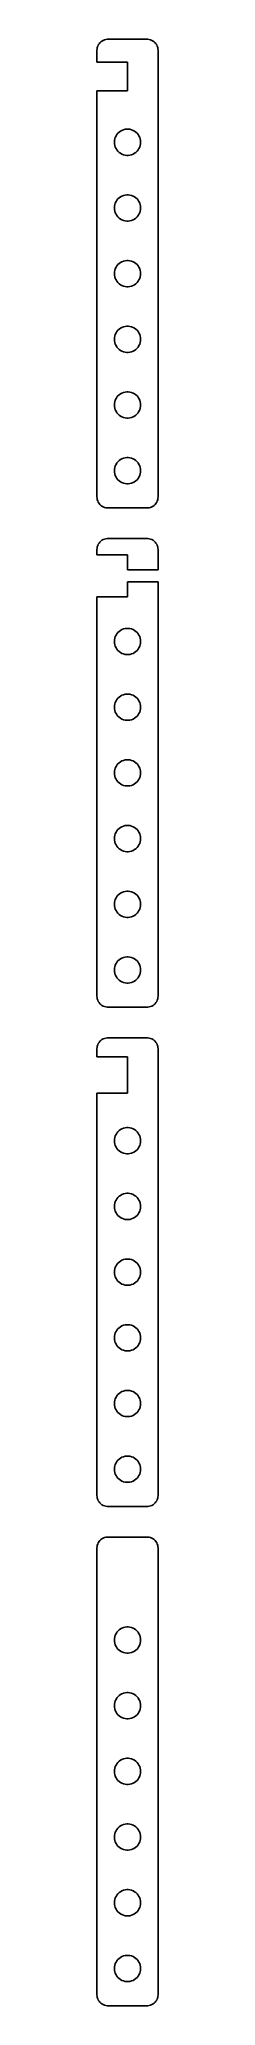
# Model space of a CAD drawing. Header units: metres. Extents: x -7 to 7, y -53 to 395.
import ezdxf

# ---------------------------------------------------------------- set-up
doc = ezdxf.new("R2010")
doc.units = ezdxf.units.M

msp = doc.modelspace()

# ---------------------------------------------------------------- linework, layer by layer
for p, q in [((-5.56444, 395.262), (-5.83955, 395.111)), ((-5.27254, 395.378), (-5.56444, 395.262)), ((-4.96844, 395.456), (-5.27254, 395.378)), ((-4.65697, 395.495), (-4.96844, 395.456)), ((4.65697, 395.495), (-4.65697, 395.495)), ((4.96844, 395.456), (4.65697, 395.495)), ((5.27254, 395.378), (4.96844, 395.456)), ((5.56444, 395.262), (5.27254, 395.378)), ((5.83955, 395.111), (5.56444, 395.262)), ((-6.98029, 393.313), (-7, 393)), ((-7, 393), (-7, 390.242)), ((-6.92145, 393.622), (-6.98029, 393.313)), ((-6.82443, 393.92), (-6.92145, 393.622)), ((-6.69077, 394.204), (-6.82443, 393.92)), ((-6.52254, 394.469), (-6.69077, 394.204)), ((-6.32242, 394.711), (-6.52254, 394.469)), ((-6.09355, 394.926), (-6.32242, 394.711)), ((-5.83955, 395.111), (-6.09355, 394.926)), ((6.09355, 394.926), (5.83955, 395.111)), ((6.32242, 394.711), (6.09355, 394.926)), ((6.52254, 394.469), (6.32242, 394.711)), ((6.69077, 394.204), (6.52254, 394.469)), ((6.82443, 393.92), (6.69077, 394.204)), ((6.92145, 393.622), (6.82443, 393.92)), ((6.98029, 393.313), (6.92145, 393.622)), ((7, 393), (6.98029, 393.313)), ((7, 291), (7, 393)), ((-7, 390.242), (0, 390.242)), ((0, 390.242), (0, 383.758)), ((0, 383.758), (-7, 383.758)), ((-7, 383.758), (-7, 291)), ((-2.97633, 372.376), (-2.90575, 372.746)), ((-2.90575, 372.746), (-2.78932, 373.104)), ((-2.78932, 373.104), (-2.62891, 373.445)), ((-2.62891, 373.445), (-2.42705, 373.763)), ((-2.42705, 373.763), (-2.1869, 374.054)), ((-2.1869, 374.054), (-1.91226, 374.312)), ((-1.91226, 374.312), (-1.60747, 374.533)), ((-1.60747, 374.533), (-1.27733, 374.714)), ((-1.27733, 374.714), (-0.927048, 374.853)), ((-0.927048, 374.853), (-0.562134, 374.947)), ((-0.562134, 374.947), (-0.18837, 374.994)), ((-0.18837, 374.994), (0.18837, 374.994)), ((0.18837, 374.994), (0.562134, 374.947)), ((0.562134, 374.947), (0.927048, 374.853)), ((0.927048, 374.853), (1.27733, 374.714)), ((1.27733, 374.714), (1.60747, 374.533)), ((1.60747, 374.533), (1.91226, 374.312)), ((1.91226, 374.312), (2.1869, 374.054)), ((2.1869, 374.054), (2.42705, 373.763)), ((2.42705, 373.763), (2.62891, 373.445)), ((2.62891, 373.445), (2.78932, 373.104)), ((2.78932, 373.104), (2.90575, 372.746)), ((2.90575, 372.746), (2.97633, 372.376)), ((-3, 372), (-2.97633, 372.376)), ((-2.97633, 371.624), (-3, 372)), ((-2.90575, 371.254), (-2.97633, 371.624)), ((-2.78932, 370.896), (-2.90575, 371.254)), ((-2.62891, 370.555), (-2.78932, 370.896)), ((-2.42705, 370.237), (-2.62891, 370.555)), ((-2.1869, 369.946), (-2.42705, 370.237)), ((-1.91226, 369.688), (-2.1869, 369.946)), ((-1.60747, 369.467), (-1.91226, 369.688)), ((-1.27733, 369.286), (-1.60747, 369.467)), ((-0.927048, 369.147), (-1.27733, 369.286)), ((-0.562134, 369.053), (-0.927048, 369.147)), ((-0.18837, 369.006), (-0.562134, 369.053)), ((0.18837, 369.006), (-0.18837, 369.006)), ((0.562134, 369.053), (0.18837, 369.006)), ((0.927048, 369.147), (0.562134, 369.053)), ((1.27733, 369.286), (0.927048, 369.147)), ((1.60747, 369.467), (1.27733, 369.286)), ((1.91226, 369.688), (1.60747, 369.467)), ((2.1869, 369.946), (1.91226, 369.688)), ((2.42705, 370.237), (2.1869, 369.946)), ((2.62891, 370.555), (2.42705, 370.237)), ((2.78932, 370.896), (2.62891, 370.555)), ((2.90575, 371.254), (2.78932, 370.896)), ((2.97633, 371.624), (2.90575, 371.254)), ((2.97633, 372.376), (3, 372)), ((3, 372), (2.97633, 371.624)), ((-2.1869, 359.054), (-1.91226, 359.312)), ((-1.91226, 359.312), (-1.60747, 359.533)), ((-1.60747, 359.533), (-1.27733, 359.714)), ((-1.27733, 359.714), (-0.927048, 359.853)), ((-0.927048, 359.853), (-0.562134, 359.947)), ((-0.562134, 359.947), (-0.18837, 359.994)), ((-0.18837, 359.994), (0.18837, 359.994)), ((0.18837, 359.994), (0.562134, 359.947)), ((0.562134, 359.947), (0.927048, 359.853)), ((0.927048, 359.853), (1.27733, 359.714)), ((1.27733, 359.714), (1.60747, 359.533)), ((1.60747, 359.533), (1.91226, 359.312)), ((1.91226, 359.312), (2.1869, 359.054)), ((-3, 357), (-2.97633, 357.376)), ((-2.97633, 356.624), (-3, 357)), ((-2.97633, 357.376), (-2.90575, 357.746)), ((-2.90575, 356.254), (-2.97633, 356.624)), ((-2.90575, 357.746), (-2.78932, 358.104)), ((-2.78932, 355.896), (-2.90575, 356.254)), ((-2.78932, 358.104), (-2.62891, 358.445)), ((-2.62891, 355.555), (-2.78932, 355.896)), ((-2.62891, 358.445), (-2.42705, 358.763)), ((-2.42705, 355.237), (-2.62891, 355.555)), ((-2.42705, 358.763), (-2.1869, 359.054)), ((-2.1869, 354.946), (-2.42705, 355.237)), ((-1.91226, 354.688), (-2.1869, 354.946)), ((2.1869, 354.946), (1.91226, 354.688)), ((2.1869, 359.054), (2.42705, 358.763)), ((2.42705, 355.237), (2.1869, 354.946)), ((2.42705, 358.763), (2.62891, 358.445)), ((2.62891, 355.555), (2.42705, 355.237)), ((2.62891, 358.445), (2.78932, 358.104)), ((2.78932, 355.896), (2.62891, 355.555)), ((2.78932, 358.104), (2.90575, 357.746)), ((2.90575, 356.254), (2.78932, 355.896)), ((2.90575, 357.746), (2.97633, 357.376)), ((2.97633, 356.624), (2.90575, 356.254)), ((2.97633, 357.376), (3, 357)), ((3, 357), (2.97633, 356.624)), ((-1.60747, 354.467), (-1.91226, 354.688)), ((-1.27733, 354.286), (-1.60747, 354.467)), ((-0.927048, 354.147), (-1.27733, 354.286)), ((-0.562134, 354.053), (-0.927048, 354.147)), ((-0.18837, 354.006), (-0.562134, 354.053)), ((0.18837, 354.006), (-0.18837, 354.006)), ((0.562134, 354.053), (0.18837, 354.006)), ((0.927048, 354.147), (0.562134, 354.053)), ((1.27733, 354.286), (0.927048, 354.147)), ((1.60747, 354.467), (1.27733, 354.286)), ((1.91226, 354.688), (1.60747, 354.467)), ((-3, 342), (-2.97633, 342.376)), ((-2.97633, 341.624), (-3, 342)), ((-2.97633, 342.376), (-2.90575, 342.746)), ((-2.90575, 341.254), (-2.97633, 341.624)), ((-2.90575, 342.746), (-2.78932, 343.104)), ((-2.78932, 340.896), (-2.90575, 341.254)), ((-2.78932, 343.104), (-2.62891, 343.445)), ((-2.62891, 343.445), (-2.42705, 343.763)), ((-2.42705, 343.763), (-2.1869, 344.054)), ((-2.1869, 344.054), (-1.91226, 344.312)), ((-1.91226, 344.312), (-1.60747, 344.533)), ((-1.60747, 344.533), (-1.27733, 344.714)), ((-1.27733, 344.714), (-0.927048, 344.853)), ((-0.927048, 344.853), (-0.562134, 344.947)), ((-0.562134, 344.947), (-0.18837, 344.994)), ((-0.18837, 344.994), (0.18837, 344.994)), ((0.18837, 344.994), (0.562134, 344.947)), ((0.562134, 344.947), (0.927048, 344.853)), ((0.927048, 344.853), (1.27733, 344.714)), ((1.27733, 344.714), (1.60747, 344.533)), ((1.60747, 344.533), (1.91226, 344.312)), ((1.91226, 344.312), (2.1869, 344.054)), ((2.1869, 344.054), (2.42705, 343.763)), ((2.42705, 343.763), (2.62891, 343.445)), ((2.62891, 343.445), (2.78932, 343.104)), ((2.78932, 343.104), (2.90575, 342.746)), ((2.90575, 341.254), (2.78932, 340.896)), ((2.90575, 342.746), (2.97633, 342.376)), ((2.97633, 341.624), (2.90575, 341.254)), ((2.97633, 342.376), (3, 342)), ((3, 342), (2.97633, 341.624)), ((-2.62891, 340.555), (-2.78932, 340.896)), ((-2.42705, 340.237), (-2.62891, 340.555)), ((-2.1869, 339.946), (-2.42705, 340.237)), ((-1.91226, 339.688), (-2.1869, 339.946)), ((-1.60747, 339.467), (-1.91226, 339.688)), ((-1.27733, 339.286), (-1.60747, 339.467)), ((-0.927048, 339.147), (-1.27733, 339.286)), ((-0.562134, 339.053), (-0.927048, 339.147)), ((-0.18837, 339.006), (-0.562134, 339.053)), ((0.18837, 339.006), (-0.18837, 339.006)), ((0.562134, 339.053), (0.18837, 339.006)), ((0.927048, 339.147), (0.562134, 339.053)), ((1.27733, 339.286), (0.927048, 339.147)), ((1.60747, 339.467), (1.27733, 339.286)), ((1.91226, 339.688), (1.60747, 339.467)), ((2.1869, 339.946), (1.91226, 339.688)), ((2.42705, 340.237), (2.1869, 339.946)), ((2.62891, 340.555), (2.42705, 340.237)), ((2.78932, 340.896), (2.62891, 340.555)), ((-2.90575, 327.746), (-2.78932, 328.104)), ((-2.78932, 328.104), (-2.62891, 328.445)), ((-2.62891, 328.445), (-2.42705, 328.763)), ((-2.42705, 328.763), (-2.1869, 329.054)), ((-2.1869, 329.054), (-1.91226, 329.312)), ((-1.91226, 329.312), (-1.60747, 329.533)), ((-1.60747, 329.533), (-1.27733, 329.714)), ((-1.27733, 329.714), (-0.927048, 329.853)), ((-0.927048, 329.853), (-0.562134, 329.947)), ((-0.562134, 329.947), (-0.18837, 329.994)), ((-0.18837, 329.994), (0.18837, 329.994)), ((0.18837, 329.994), (0.562134, 329.947)), ((0.562134, 329.947), (0.927048, 329.853)), ((0.927048, 329.853), (1.27733, 329.714)), ((1.27733, 329.714), (1.60747, 329.533)), ((1.60747, 329.533), (1.91226, 329.312)), ((1.91226, 329.312), (2.1869, 329.054)), ((2.1869, 329.054), (2.42705, 328.763)), ((2.42705, 328.763), (2.62891, 328.445)), ((2.62891, 328.445), (2.78932, 328.104)), ((2.78932, 328.104), (2.90575, 327.746)), ((-3, 327), (-2.97633, 327.376)), ((-2.97633, 326.624), (-3, 327)), ((-2.97633, 327.376), (-2.90575, 327.746)), ((-2.90575, 326.254), (-2.97633, 326.624)), ((-2.78932, 325.896), (-2.90575, 326.254)), ((-2.62891, 325.555), (-2.78932, 325.896)), ((-2.42705, 325.237), (-2.62891, 325.555)), ((-2.1869, 324.946), (-2.42705, 325.237)), ((-1.91226, 324.688), (-2.1869, 324.946)), ((-1.60747, 324.467), (-1.91226, 324.688)), ((-1.27733, 324.286), (-1.60747, 324.467)), ((-0.927048, 324.147), (-1.27733, 324.286)), ((-0.562134, 324.053), (-0.927048, 324.147)), ((-0.18837, 324.006), (-0.562134, 324.053)), ((0.18837, 324.006), (-0.18837, 324.006)), ((0.562134, 324.053), (0.18837, 324.006)), ((0.927048, 324.147), (0.562134, 324.053)), ((1.27733, 324.286), (0.927048, 324.147)), ((1.60747, 324.467), (1.27733, 324.286)), ((1.91226, 324.688), (1.60747, 324.467)), ((2.1869, 324.946), (1.91226, 324.688)), ((2.42705, 325.237), (2.1869, 324.946)), ((2.62891, 325.555), (2.42705, 325.237)), ((2.78932, 325.896), (2.62891, 325.555)), ((2.90575, 326.254), (2.78932, 325.896)), ((2.90575, 327.746), (2.97633, 327.376)), ((2.97633, 326.624), (2.90575, 326.254)), ((2.97633, 327.376), (3, 327)), ((3, 327), (2.97633, 326.624)), ((-2.1869, 314.054), (-1.91226, 314.312)), ((-1.91226, 314.312), (-1.60747, 314.533)), ((-1.60747, 314.533), (-1.27733, 314.714)), ((-1.27733, 314.714), (-0.927048, 314.853)), ((-0.927048, 314.853), (-0.562134, 314.947)), ((-0.562134, 314.947), (-0.18837, 314.994)), ((-0.18837, 314.994), (0.18837, 314.994)), ((0.18837, 314.994), (0.562134, 314.947)), ((0.562134, 314.947), (0.927048, 314.853)), ((0.927048, 314.853), (1.27733, 314.714)), ((1.27733, 314.714), (1.60747, 314.533)), ((1.60747, 314.533), (1.91226, 314.312)), ((1.91226, 314.312), (2.1869, 314.054)), ((-3, 312), (-2.97633, 312.376)), ((-2.97633, 311.624), (-3, 312)), ((-2.97633, 312.376), (-2.90575, 312.746)), ((-2.90575, 311.254), (-2.97633, 311.624)), ((-2.90575, 312.746), (-2.78932, 313.104)), ((-2.78932, 310.896), (-2.90575, 311.254)), ((-2.78932, 313.104), (-2.62891, 313.445)), ((-2.62891, 310.555), (-2.78932, 310.896)), ((-2.62891, 313.445), (-2.42705, 313.763)), ((-2.42705, 310.237), (-2.62891, 310.555)), ((-2.42705, 313.763), (-2.1869, 314.054)), ((-2.1869, 309.946), (-2.42705, 310.237)), ((-1.91226, 309.688), (-2.1869, 309.946)), ((2.1869, 309.946), (1.91226, 309.688)), ((2.1869, 314.054), (2.42705, 313.763)), ((2.42705, 310.237), (2.1869, 309.946)), ((2.42705, 313.763), (2.62891, 313.445)), ((2.62891, 310.555), (2.42705, 310.237)), ((2.62891, 313.445), (2.78932, 313.104)), ((2.78932, 310.896), (2.62891, 310.555)), ((2.78932, 313.104), (2.90575, 312.746)), ((2.90575, 311.254), (2.78932, 310.896)), ((2.90575, 312.746), (2.97633, 312.376)), ((2.97633, 311.624), (2.90575, 311.254)), ((2.97633, 312.376), (3, 312)), ((3, 312), (2.97633, 311.624)), ((-1.60747, 309.467), (-1.91226, 309.688)), ((-1.27733, 309.286), (-1.60747, 309.467)), ((-0.927048, 309.147), (-1.27733, 309.286)), ((-0.562134, 309.053), (-0.927048, 309.147)), ((-0.18837, 309.006), (-0.562134, 309.053)), ((0.18837, 309.006), (-0.18837, 309.006)), ((0.562134, 309.053), (0.18837, 309.006)), ((0.927048, 309.147), (0.562134, 309.053)), ((1.27733, 309.286), (0.927048, 309.147)), ((1.60747, 309.467), (1.27733, 309.286)), ((1.91226, 309.688), (1.60747, 309.467)), ((-3, 297), (-2.97633, 297.376)), ((-2.97633, 296.624), (-3, 297)), ((-2.97633, 297.376), (-2.90575, 297.746)), ((-2.90575, 296.254), (-2.97633, 296.624)), ((-2.90575, 297.746), (-2.78932, 298.104)), ((-2.78932, 298.104), (-2.62891, 298.445)), ((-2.62891, 298.445), (-2.42705, 298.763)), ((-2.42705, 298.763), (-2.1869, 299.054)), ((-2.1869, 299.054), (-1.91226, 299.312)), ((-1.91226, 299.312), (-1.60747, 299.533)), ((-1.60747, 299.533), (-1.27733, 299.714)), ((-1.27733, 299.714), (-0.927048, 299.853)), ((-0.927048, 299.853), (-0.562134, 299.947)), ((-0.562134, 299.947), (-0.18837, 299.994)), ((-0.18837, 299.994), (0.18837, 299.994)), ((0.18837, 299.994), (0.562134, 299.947)), ((0.562134, 299.947), (0.927048, 299.853)), ((0.927048, 299.853), (1.27733, 299.714)), ((1.27733, 299.714), (1.60747, 299.533)), ((1.60747, 299.533), (1.91226, 299.312)), ((1.91226, 299.312), (2.1869, 299.054)), ((2.1869, 299.054), (2.42705, 298.763)), ((2.42705, 298.763), (2.62891, 298.445)), ((2.62891, 298.445), (2.78932, 298.104)), ((2.78932, 298.104), (2.90575, 297.746)), ((2.90575, 297.746), (2.97633, 297.376)), ((2.97633, 296.624), (2.90575, 296.254)), ((2.97633, 297.376), (3, 297)), ((3, 297), (2.97633, 296.624)), ((-2.78932, 295.896), (-2.90575, 296.254)), ((-2.62891, 295.555), (-2.78932, 295.896)), ((-2.42705, 295.237), (-2.62891, 295.555)), ((-2.1869, 294.946), (-2.42705, 295.237)), ((-1.91226, 294.688), (-2.1869, 294.946)), ((-1.60747, 294.467), (-1.91226, 294.688)), ((-1.27733, 294.286), (-1.60747, 294.467)), ((-0.927048, 294.147), (-1.27733, 294.286)), ((-0.562134, 294.053), (-0.927048, 294.147)), ((-0.18837, 294.006), (-0.562134, 294.053)), ((0.18837, 294.006), (-0.18837, 294.006)), ((0.562134, 294.053), (0.18837, 294.006)), ((0.927048, 294.147), (0.562134, 294.053)), ((1.27733, 294.286), (0.927048, 294.147)), ((1.60747, 294.467), (1.27733, 294.286)), ((1.91226, 294.688), (1.60747, 294.467)), ((2.1869, 294.946), (1.91226, 294.688)), ((2.42705, 295.237), (2.1869, 294.946)), ((2.62891, 295.555), (2.42705, 295.237)), ((2.78932, 295.896), (2.62891, 295.555)), ((2.90575, 296.254), (2.78932, 295.896)), ((-7, 291), (-6.98029, 290.687)), ((-6.98029, 290.687), (-6.92145, 290.378)), ((-6.92145, 290.378), (-6.82443, 290.08)), ((-6.82443, 290.08), (-6.69077, 289.796)), ((-6.69077, 289.796), (-6.52254, 289.531)), ((-6.52254, 289.531), (-6.32242, 289.289)), ((-6.32242, 289.289), (-6.09355, 289.074)), ((-6.09355, 289.074), (-5.83955, 288.889)), ((-5.83955, 288.889), (-5.56444, 288.738)), ((-5.56444, 288.738), (-5.27254, 288.622)), ((-5.27254, 288.622), (-4.96844, 288.544)), ((-4.96844, 288.544), (-4.65697, 288.505)), ((-4.65697, 288.505), (4.65697, 288.505)), ((4.65697, 288.505), (4.96844, 288.544)), ((4.96844, 288.544), (5.27254, 288.622)), ((5.27254, 288.622), (5.56444, 288.738)), ((5.56444, 288.738), (5.83955, 288.889)), ((5.83955, 288.889), (6.09355, 289.074)), ((6.09355, 289.074), (6.32242, 289.289)), ((6.32242, 289.289), (6.52254, 289.531)), ((6.52254, 289.531), (6.69077, 289.796)), ((6.69077, 289.796), (6.82443, 290.08)), ((6.82443, 290.08), (6.92145, 290.378)), ((6.92145, 290.378), (6.98029, 290.687)), ((6.98029, 290.687), (7, 291)), ((-6.98029, 279.313), (-7, 279)), ((-7, 279), (-7, 277.803)), ((-6.92145, 279.622), (-6.98029, 279.313)), ((-6.82443, 279.92), (-6.92145, 279.622)), ((-6.69077, 280.204), (-6.82443, 279.92)), ((-6.52254, 280.469), (-6.69077, 280.204)), ((-6.32242, 280.711), (-6.52254, 280.469)), ((-6.09355, 280.926), (-6.32242, 280.711)), ((-5.83955, 281.111), (-6.09355, 280.926)), ((-5.56444, 281.262), (-5.83955, 281.111)), ((-5.27254, 281.378), (-5.56444, 281.262)), ((-4.96844, 281.456), (-5.27254, 281.378)), ((-4.65697, 281.495), (-4.96844, 281.456)), ((4.65697, 281.495), (-4.65697, 281.495)), ((4.96844, 281.456), (4.65697, 281.495)), ((5.27254, 281.378), (4.96844, 281.456)), ((5.56444, 281.262), (5.27254, 281.378)), ((5.83955, 281.111), (5.56444, 281.262)), ((6.09355, 280.926), (5.83955, 281.111)), ((6.32242, 280.711), (6.09355, 280.926)), ((6.52254, 280.469), (6.32242, 280.711)), ((6.69077, 280.204), (6.52254, 280.469)), ((6.82443, 279.92), (6.69077, 280.204)), ((6.92145, 279.622), (6.82443, 279.92)), ((6.98029, 279.313), (6.92145, 279.622)), ((7, 279), (6.98029, 279.313)), ((7, 274.373), (7, 279)), ((-7, 277.803), (0, 277.803)), ((0, 277.803), (0, 274.373)), ((0, 274.373), (7, 274.373)), ((7, 271.627), (0, 271.627)), ((0, 271.627), (0, 268.197)), ((7, 177), (7, 271.627)), ((0, 268.197), (-7, 268.197)), ((-7, 268.197), (-7, 177)), ((-1.91226, 260.312), (-1.60747, 260.533)), ((-1.60747, 260.533), (-1.27733, 260.714)), ((-1.27733, 260.714), (-0.927048, 260.853)), ((-0.927048, 260.853), (-0.562134, 260.947)), ((-0.562134, 260.947), (-0.18837, 260.994)), ((-0.18837, 260.994), (0.18837, 260.994)), ((0.18837, 260.994), (0.562134, 260.947)), ((0.562134, 260.947), (0.927048, 260.853)), ((0.927048, 260.853), (1.27733, 260.714)), ((1.27733, 260.714), (1.60747, 260.533)), ((1.60747, 260.533), (1.91226, 260.312)), ((-3, 258), (-2.97633, 258.376)), ((-2.97633, 257.624), (-3, 258)), ((-2.97633, 258.376), (-2.90575, 258.746)), ((-2.90575, 257.254), (-2.97633, 257.624)), ((-2.90575, 258.746), (-2.78932, 259.104)), ((-2.78932, 256.896), (-2.90575, 257.254)), ((-2.78932, 259.104), (-2.62891, 259.445)), ((-2.62891, 256.555), (-2.78932, 256.896)), ((-2.62891, 259.445), (-2.42705, 259.763)), ((-2.42705, 256.237), (-2.62891, 256.555)), ((-2.42705, 259.763), (-2.1869, 260.054)), ((-2.1869, 255.946), (-2.42705, 256.237)), ((-2.1869, 260.054), (-1.91226, 260.312)), ((-1.91226, 255.688), (-2.1869, 255.946)), ((1.91226, 260.312), (2.1869, 260.054)), ((2.1869, 255.946), (1.91226, 255.688)), ((2.1869, 260.054), (2.42705, 259.763)), ((2.42705, 256.237), (2.1869, 255.946)), ((2.42705, 259.763), (2.62891, 259.445)), ((2.62891, 256.555), (2.42705, 256.237)), ((2.62891, 259.445), (2.78932, 259.104)), ((2.78932, 256.896), (2.62891, 256.555)), ((2.78932, 259.104), (2.90575, 258.746)), ((2.90575, 257.254), (2.78932, 256.896)), ((2.90575, 258.746), (2.97633, 258.376)), ((2.97633, 257.624), (2.90575, 257.254)), ((2.97633, 258.376), (3, 258)), ((3, 258), (2.97633, 257.624)), ((-1.60747, 255.467), (-1.91226, 255.688)), ((-1.27733, 255.286), (-1.60747, 255.467)), ((-0.927048, 255.147), (-1.27733, 255.286)), ((-0.562134, 255.053), (-0.927048, 255.147)), ((-0.18837, 255.006), (-0.562134, 255.053)), ((0.18837, 255.006), (-0.18837, 255.006)), ((0.562134, 255.053), (0.18837, 255.006)), ((0.927048, 255.147), (0.562134, 255.053)), ((1.27733, 255.286), (0.927048, 255.147)), ((1.60747, 255.467), (1.27733, 255.286)), ((1.91226, 255.688), (1.60747, 255.467)), ((-3, 243), (-2.97633, 243.376)), ((-2.97633, 242.624), (-3, 243)), ((-2.97633, 243.376), (-2.90575, 243.746)), ((-2.90575, 242.254), (-2.97633, 242.624)), ((-2.90575, 243.746), (-2.78932, 244.104)), ((-2.78932, 244.104), (-2.62891, 244.445)), ((-2.62891, 244.445), (-2.42705, 244.763)), ((-2.42705, 244.763), (-2.1869, 245.054)), ((-2.1869, 245.054), (-1.91226, 245.312)), ((-1.91226, 245.312), (-1.60747, 245.533)), ((-1.60747, 245.533), (-1.27733, 245.714)), ((-1.27733, 245.714), (-0.927048, 245.853)), ((-0.927048, 245.853), (-0.562134, 245.947)), ((-0.562134, 245.947), (-0.18837, 245.994)), ((-0.18837, 245.994), (0.18837, 245.994)), ((0.18837, 245.994), (0.562134, 245.947)), ((0.562134, 245.947), (0.927048, 245.853)), ((0.927048, 245.853), (1.27733, 245.714)), ((1.27733, 245.714), (1.60747, 245.533)), ((1.60747, 245.533), (1.91226, 245.312)), ((1.91226, 245.312), (2.1869, 245.054)), ((2.1869, 245.054), (2.42705, 244.763)), ((2.42705, 244.763), (2.62891, 244.445)), ((2.62891, 244.445), (2.78932, 244.104)), ((2.78932, 244.104), (2.90575, 243.746)), ((2.90575, 243.746), (2.97633, 243.376)), ((2.97633, 242.624), (2.90575, 242.254)), ((2.97633, 243.376), (3, 243)), ((3, 243), (2.97633, 242.624)), ((-2.78932, 241.896), (-2.90575, 242.254)), ((-2.62891, 241.555), (-2.78932, 241.896)), ((-2.42705, 241.237), (-2.62891, 241.555)), ((-2.1869, 240.946), (-2.42705, 241.237)), ((-1.91226, 240.688), (-2.1869, 240.946)), ((-1.60747, 240.467), (-1.91226, 240.688)), ((-1.27733, 240.286), (-1.60747, 240.467)), ((-0.927048, 240.147), (-1.27733, 240.286)), ((-0.562134, 240.053), (-0.927048, 240.147)), ((-0.18837, 240.006), (-0.562134, 240.053)), ((0.18837, 240.006), (-0.18837, 240.006)), ((0.562134, 240.053), (0.18837, 240.006)), ((0.927048, 240.147), (0.562134, 240.053)), ((1.27733, 240.286), (0.927048, 240.147)), ((1.60747, 240.467), (1.27733, 240.286)), ((1.91226, 240.688), (1.60747, 240.467)), ((2.1869, 240.946), (1.91226, 240.688)), ((2.42705, 241.237), (2.1869, 240.946)), ((2.62891, 241.555), (2.42705, 241.237)), ((2.78932, 241.896), (2.62891, 241.555)), ((2.90575, 242.254), (2.78932, 241.896)), ((-2.90575, 228.746), (-2.78932, 229.104)), ((-2.78932, 229.104), (-2.62891, 229.445)), ((-2.62891, 229.445), (-2.42705, 229.763)), ((-2.42705, 229.763), (-2.1869, 230.054)), ((-2.1869, 230.054), (-1.91226, 230.312)), ((-1.91226, 230.312), (-1.60747, 230.533)), ((-1.60747, 230.533), (-1.27733, 230.714)), ((-1.27733, 230.714), (-0.927048, 230.853)), ((-0.927048, 230.853), (-0.562134, 230.947)), ((-0.562134, 230.947), (-0.18837, 230.994)), ((-0.18837, 230.994), (0.18837, 230.994)), ((0.18837, 230.994), (0.562134, 230.947)), ((0.562134, 230.947), (0.927048, 230.853)), ((0.927048, 230.853), (1.27733, 230.714)), ((1.27733, 230.714), (1.60747, 230.533)), ((1.60747, 230.533), (1.91226, 230.312)), ((1.91226, 230.312), (2.1869, 230.054)), ((2.1869, 230.054), (2.42705, 229.763)), ((2.42705, 229.763), (2.62891, 229.445)), ((2.62891, 229.445), (2.78932, 229.104)), ((2.78932, 229.104), (2.90575, 228.746)), ((-3, 228), (-2.97633, 228.376)), ((-2.97633, 227.624), (-3, 228)), ((-2.97633, 228.376), (-2.90575, 228.746)), ((-2.90575, 227.254), (-2.97633, 227.624)), ((-2.78932, 226.896), (-2.90575, 227.254)), ((-2.62891, 226.555), (-2.78932, 226.896)), ((-2.42705, 226.237), (-2.62891, 226.555)), ((-2.1869, 225.946), (-2.42705, 226.237)), ((-1.91226, 225.688), (-2.1869, 225.946)), ((-1.60747, 225.467), (-1.91226, 225.688)), ((-1.27733, 225.286), (-1.60747, 225.467)), ((-0.927048, 225.147), (-1.27733, 225.286)), ((-0.562134, 225.053), (-0.927048, 225.147)), ((-0.18837, 225.006), (-0.562134, 225.053)), ((0.18837, 225.006), (-0.18837, 225.006)), ((0.562134, 225.053), (0.18837, 225.006)), ((0.927048, 225.147), (0.562134, 225.053)), ((1.27733, 225.286), (0.927048, 225.147)), ((1.60747, 225.467), (1.27733, 225.286)), ((1.91226, 225.688), (1.60747, 225.467)), ((2.1869, 225.946), (1.91226, 225.688)), ((2.42705, 226.237), (2.1869, 225.946)), ((2.62891, 226.555), (2.42705, 226.237)), ((2.78932, 226.896), (2.62891, 226.555)), ((2.90575, 227.254), (2.78932, 226.896)), ((2.90575, 228.746), (2.97633, 228.376)), ((2.97633, 227.624), (2.90575, 227.254)), ((2.97633, 228.376), (3, 228)), ((3, 228), (2.97633, 227.624)), ((-1.91226, 215.312), (-1.60747, 215.533)), ((-1.60747, 215.533), (-1.27733, 215.714)), ((-1.27733, 215.714), (-0.927048, 215.853)), ((-0.927048, 215.853), (-0.562134, 215.947)), ((-0.562134, 215.947), (-0.18837, 215.994)), ((-0.18837, 215.994), (0.18837, 215.994)), ((0.18837, 215.994), (0.562134, 215.947)), ((0.562134, 215.947), (0.927048, 215.853)), ((0.927048, 215.853), (1.27733, 215.714)), ((1.27733, 215.714), (1.60747, 215.533)), ((1.60747, 215.533), (1.91226, 215.312)), ((-3, 213), (-2.97633, 213.376)), ((-2.97633, 212.624), (-3, 213)), ((-2.97633, 213.376), (-2.90575, 213.746)), ((-2.90575, 212.254), (-2.97633, 212.624)), ((-2.90575, 213.746), (-2.78932, 214.104)), ((-2.78932, 211.896), (-2.90575, 212.254)), ((-2.78932, 214.104), (-2.62891, 214.445)), ((-2.62891, 211.555), (-2.78932, 211.896)), ((-2.62891, 214.445), (-2.42705, 214.763)), ((-2.42705, 211.237), (-2.62891, 211.555)), ((-2.42705, 214.763), (-2.1869, 215.054)), ((-2.1869, 210.946), (-2.42705, 211.237)), ((-2.1869, 215.054), (-1.91226, 215.312)), ((1.91226, 215.312), (2.1869, 215.054)), ((2.1869, 215.054), (2.42705, 214.763)), ((2.42705, 211.237), (2.1869, 210.946)), ((2.42705, 214.763), (2.62891, 214.445)), ((2.62891, 211.555), (2.42705, 211.237)), ((2.62891, 214.445), (2.78932, 214.104)), ((2.78932, 211.896), (2.62891, 211.555)), ((2.78932, 214.104), (2.90575, 213.746)), ((2.90575, 212.254), (2.78932, 211.896)), ((2.90575, 213.746), (2.97633, 213.376)), ((2.97633, 212.624), (2.90575, 212.254)), ((2.97633, 213.376), (3, 213)), ((3, 213), (2.97633, 212.624)), ((-1.91226, 210.688), (-2.1869, 210.946)), ((-1.60747, 210.467), (-1.91226, 210.688)), ((-1.27733, 210.286), (-1.60747, 210.467)), ((-0.927048, 210.147), (-1.27733, 210.286)), ((-0.562134, 210.053), (-0.927048, 210.147)), ((-0.18837, 210.006), (-0.562134, 210.053)), ((0.18837, 210.006), (-0.18837, 210.006)), ((0.562134, 210.053), (0.18837, 210.006)), ((0.927048, 210.147), (0.562134, 210.053)), ((1.27733, 210.286), (0.927048, 210.147)), ((1.60747, 210.467), (1.27733, 210.286)), ((1.91226, 210.688), (1.60747, 210.467)), ((2.1869, 210.946), (1.91226, 210.688)), ((-3, 198), (-2.97633, 198.376)), ((-2.97633, 197.624), (-3, 198)), ((-2.97633, 198.376), (-2.90575, 198.746)), ((-2.90575, 197.254), (-2.97633, 197.624)), ((-2.90575, 198.746), (-2.78932, 199.104)), ((-2.78932, 199.104), (-2.62891, 199.445)), ((-2.62891, 199.445), (-2.42705, 199.763)), ((-2.42705, 199.763), (-2.1869, 200.054)), ((-2.1869, 200.054), (-1.91226, 200.312)), ((-1.91226, 200.312), (-1.60747, 200.533)), ((-1.60747, 200.533), (-1.27733, 200.714)), ((-1.27733, 200.714), (-0.927048, 200.853)), ((-0.927048, 200.853), (-0.562134, 200.947)), ((-0.562134, 200.947), (-0.18837, 200.994)), ((-0.18837, 200.994), (0.18837, 200.994)), ((0.18837, 200.994), (0.562134, 200.947)), ((0.562134, 200.947), (0.927048, 200.853)), ((0.927048, 200.853), (1.27733, 200.714)), ((1.27733, 200.714), (1.60747, 200.533)), ((1.60747, 200.533), (1.91226, 200.312)), ((1.91226, 200.312), (2.1869, 200.054)), ((2.1869, 200.054), (2.42705, 199.763)), ((2.42705, 199.763), (2.62891, 199.445)), ((2.62891, 199.445), (2.78932, 199.104)), ((2.78932, 199.104), (2.90575, 198.746)), ((2.90575, 198.746), (2.97633, 198.376)), ((2.97633, 197.624), (2.90575, 197.254)), ((2.97633, 198.376), (3, 198)), ((3, 198), (2.97633, 197.624)), ((-2.78932, 196.896), (-2.90575, 197.254)), ((-2.62891, 196.555), (-2.78932, 196.896)), ((-2.42705, 196.237), (-2.62891, 196.555)), ((-2.1869, 195.946), (-2.42705, 196.237)), ((-1.91226, 195.688), (-2.1869, 195.946)), ((-1.60747, 195.467), (-1.91226, 195.688)), ((-1.27733, 195.286), (-1.60747, 195.467)), ((-0.927048, 195.147), (-1.27733, 195.286)), ((-0.562134, 195.053), (-0.927048, 195.147)), ((-0.18837, 195.006), (-0.562134, 195.053)), ((0.18837, 195.006), (-0.18837, 195.006)), ((0.562134, 195.053), (0.18837, 195.006)), ((0.927048, 195.147), (0.562134, 195.053)), ((1.27733, 195.286), (0.927048, 195.147)), ((1.60747, 195.467), (1.27733, 195.286)), ((1.91226, 195.688), (1.60747, 195.467)), ((2.1869, 195.946), (1.91226, 195.688)), ((2.42705, 196.237), (2.1869, 195.946)), ((2.62891, 196.555), (2.42705, 196.237)), ((2.78932, 196.896), (2.62891, 196.555)), ((2.90575, 197.254), (2.78932, 196.896)), ((-2.90575, 183.746), (-2.78932, 184.104)), ((-2.78932, 184.104), (-2.62891, 184.445)), ((-2.62891, 184.445), (-2.42705, 184.763)), ((-2.42705, 184.763), (-2.1869, 185.054)), ((-2.1869, 185.054), (-1.91226, 185.312)), ((-1.91226, 185.312), (-1.60747, 185.533)), ((-1.60747, 185.533), (-1.27733, 185.714)), ((-1.27733, 185.714), (-0.927048, 185.853)), ((-0.927048, 185.853), (-0.562134, 185.947)), ((-0.562134, 185.947), (-0.18837, 185.994)), ((-0.18837, 185.994), (0.18837, 185.994)), ((0.18837, 185.994), (0.562134, 185.947)), ((0.562134, 185.947), (0.927048, 185.853)), ((0.927048, 185.853), (1.27733, 185.714)), ((1.27733, 185.714), (1.60747, 185.533)), ((1.60747, 185.533), (1.91226, 185.312)), ((1.91226, 185.312), (2.1869, 185.054)), ((2.1869, 185.054), (2.42705, 184.763)), ((2.42705, 184.763), (2.62891, 184.445)), ((2.62891, 184.445), (2.78932, 184.104)), ((2.78932, 184.104), (2.90575, 183.746)), ((-3, 183), (-2.97633, 183.376)), ((-2.97633, 182.624), (-3, 183)), ((-2.97633, 183.376), (-2.90575, 183.746)), ((-2.90575, 182.254), (-2.97633, 182.624)), ((-2.78932, 181.896), (-2.90575, 182.254)), ((-2.62891, 181.555), (-2.78932, 181.896)), ((-2.42705, 181.237), (-2.62891, 181.555)), ((-2.1869, 180.946), (-2.42705, 181.237)), ((-1.91226, 180.688), (-2.1869, 180.946)), ((-1.60747, 180.467), (-1.91226, 180.688)), ((-1.27733, 180.286), (-1.60747, 180.467)), ((-0.927048, 180.147), (-1.27733, 180.286)), ((-0.562134, 180.053), (-0.927048, 180.147)), ((-0.18837, 180.006), (-0.562134, 180.053)), ((0.18837, 180.006), (-0.18837, 180.006)), ((0.562134, 180.053), (0.18837, 180.006)), ((0.927048, 180.147), (0.562134, 180.053)), ((1.27733, 180.286), (0.927048, 180.147)), ((1.60747, 180.467), (1.27733, 180.286)), ((1.91226, 180.688), (1.60747, 180.467)), ((2.1869, 180.946), (1.91226, 180.688)), ((2.42705, 181.237), (2.1869, 180.946)), ((2.62891, 181.555), (2.42705, 181.237)), ((2.78932, 181.896), (2.62891, 181.555)), ((2.90575, 182.254), (2.78932, 181.896)), ((2.90575, 183.746), (2.97633, 183.376)), ((2.97633, 182.624), (2.90575, 182.254)), ((2.97633, 183.376), (3, 183)), ((3, 183), (2.97633, 182.624)), ((-7, 177), (-6.98029, 176.687)), ((-6.98029, 176.687), (-6.92145, 176.378)), ((-6.92145, 176.378), (-6.82443, 176.08)), ((-6.82443, 176.08), (-6.69077, 175.796)), ((-6.69077, 175.796), (-6.52254, 175.531)), ((-6.52254, 175.531), (-6.32242, 175.289)), ((-6.32242, 175.289), (-6.09355, 175.074)), ((6.09355, 175.074), (6.32242, 175.289)), ((6.32242, 175.289), (6.52254, 175.531)), ((6.52254, 175.531), (6.69077, 175.796)), ((6.69077, 175.796), (6.82443, 176.08)), ((6.82443, 176.08), (6.92145, 176.378)), ((6.92145, 176.378), (6.98029, 176.687)), ((6.98029, 176.687), (7, 177)), ((-6.09355, 175.074), (-5.83955, 174.889)), ((-5.83955, 174.889), (-5.56444, 174.738)), ((-5.56444, 174.738), (-5.27254, 174.622)), ((-5.27254, 174.622), (-4.96844, 174.544)), ((-4.96844, 174.544), (-4.65697, 174.505)), ((-4.65697, 174.505), (4.65697, 174.505)), ((4.65697, 174.505), (4.96844, 174.544)), ((4.96844, 174.544), (5.27254, 174.622)), ((5.27254, 174.622), (5.56444, 174.738)), ((5.56444, 174.738), (5.83955, 174.889)), ((5.83955, 174.889), (6.09355, 175.074)), ((-6.69077, 166.204), (-6.82443, 165.92)), ((-6.52254, 166.469), (-6.69077, 166.204)), ((-6.32242, 166.711), (-6.52254, 166.469)), ((-6.09355, 166.926), (-6.32242, 166.711)), ((-5.83955, 167.111), (-6.09355, 166.926)), ((-5.56444, 167.262), (-5.83955, 167.111)), ((-5.27254, 167.378), (-5.56444, 167.262)), ((-4.96844, 167.456), (-5.27254, 167.378)), ((-4.65697, 167.495), (-4.96844, 167.456)), ((4.65697, 167.495), (-4.65697, 167.495)), ((4.96844, 167.456), (4.65697, 167.495)), ((5.27254, 167.378), (4.96844, 167.456)), ((5.56444, 167.262), (5.27254, 167.378)), ((5.83955, 167.111), (5.56444, 167.262)), ((6.09355, 166.926), (5.83955, 167.111)), ((6.32242, 166.711), (6.09355, 166.926)), ((6.52254, 166.469), (6.32242, 166.711)), ((6.69077, 166.204), (6.52254, 166.469)), ((6.82443, 165.92), (6.69077, 166.204)), ((-6.98029, 165.313), (-7, 165)), ((-7, 165), (-7, 163.149)), ((-7, 163.149), (0, 163.149)), ((-6.92145, 165.622), (-6.98029, 165.313)), ((-6.82443, 165.92), (-6.92145, 165.622)), ((0, 163.149), (0, 154.851)), ((6.92145, 165.622), (6.82443, 165.92)), ((6.98029, 165.313), (6.92145, 165.622)), ((7, 165), (6.98029, 165.313)), ((7, 63), (7, 165)), ((0, 154.851), (-7, 154.851)), ((-7, 154.851), (-7, 63)), ((-3, 144), (-2.97633, 144.376)), ((-2.97633, 143.624), (-3, 144)), ((-2.97633, 144.376), (-2.90575, 144.746)), ((-2.90575, 144.746), (-2.78932, 145.104)), ((-2.78932, 145.104), (-2.62891, 145.445)), ((-2.62891, 145.445), (-2.42705, 145.763)), ((-2.42705, 145.763), (-2.1869, 146.054)), ((-2.1869, 146.054), (-1.91226, 146.312)), ((-1.91226, 146.312), (-1.60747, 146.533)), ((-1.60747, 146.533), (-1.27733, 146.714)), ((-1.27733, 146.714), (-0.927048, 146.853)), ((-0.927048, 146.853), (-0.562134, 146.947)), ((-0.562134, 146.947), (-0.18837, 146.994)), ((-0.18837, 146.994), (0.18837, 146.994)), ((0.18837, 146.994), (0.562134, 146.947)), ((0.562134, 146.947), (0.927048, 146.853)), ((0.927048, 146.853), (1.27733, 146.714)), ((1.27733, 146.714), (1.60747, 146.533)), ((1.60747, 146.533), (1.91226, 146.312)), ((1.91226, 146.312), (2.1869, 146.054)), ((2.1869, 146.054), (2.42705, 145.763)), ((2.42705, 145.763), (2.62891, 145.445)), ((2.62891, 145.445), (2.78932, 145.104)), ((2.78932, 145.104), (2.90575, 144.746)), ((2.90575, 144.746), (2.97633, 144.376)), ((2.97633, 144.376), (3, 144)), ((3, 144), (2.97633, 143.624)), ((-2.90575, 143.254), (-2.97633, 143.624)), ((-2.78932, 142.896), (-2.90575, 143.254)), ((-2.62891, 142.555), (-2.78932, 142.896)), ((-2.42705, 142.237), (-2.62891, 142.555)), ((-2.1869, 141.946), (-2.42705, 142.237)), ((-1.91226, 141.688), (-2.1869, 141.946)), ((-1.60747, 141.467), (-1.91226, 141.688)), ((-1.27733, 141.286), (-1.60747, 141.467)), ((-0.927048, 141.147), (-1.27733, 141.286)), ((-0.562134, 141.053), (-0.927048, 141.147)), ((-0.18837, 141.006), (-0.562134, 141.053)), ((0.18837, 141.006), (-0.18837, 141.006)), ((0.562134, 141.053), (0.18837, 141.006)), ((0.927048, 141.147), (0.562134, 141.053)), ((1.27733, 141.286), (0.927048, 141.147)), ((1.60747, 141.467), (1.27733, 141.286)), ((1.91226, 141.688), (1.60747, 141.467)), ((2.1869, 141.946), (1.91226, 141.688)), ((2.42705, 142.237), (2.1869, 141.946)), ((2.62891, 142.555), (2.42705, 142.237)), ((2.78932, 142.896), (2.62891, 142.555)), ((2.90575, 143.254), (2.78932, 142.896)), ((2.97633, 143.624), (2.90575, 143.254)), ((-2.78932, 130.104), (-2.62891, 130.445)), ((-2.62891, 130.445), (-2.42705, 130.763)), ((-2.42705, 130.763), (-2.1869, 131.054)), ((-2.1869, 131.054), (-1.91226, 131.312)), ((-1.91226, 131.312), (-1.60747, 131.533)), ((-1.60747, 131.533), (-1.27733, 131.714)), ((-1.27733, 131.714), (-0.927048, 131.853)), ((-0.927048, 131.853), (-0.562134, 131.947)), ((-0.562134, 131.947), (-0.18837, 131.994)), ((-0.18837, 131.994), (0.18837, 131.994)), ((0.18837, 131.994), (0.562134, 131.947)), ((0.562134, 131.947), (0.927048, 131.853)), ((0.927048, 131.853), (1.27733, 131.714)), ((1.27733, 131.714), (1.60747, 131.533)), ((1.60747, 131.533), (1.91226, 131.312)), ((1.91226, 131.312), (2.1869, 131.054)), ((2.1869, 131.054), (2.42705, 130.763)), ((2.42705, 130.763), (2.62891, 130.445)), ((2.62891, 130.445), (2.78932, 130.104)), ((-3, 129), (-2.97633, 129.376)), ((-2.97633, 128.624), (-3, 129)), ((-2.97633, 129.376), (-2.90575, 129.746)), ((-2.90575, 128.254), (-2.97633, 128.624)), ((-2.90575, 129.746), (-2.78932, 130.104)), ((-2.78932, 127.896), (-2.90575, 128.254)), ((-2.62891, 127.555), (-2.78932, 127.896)), ((-2.42705, 127.237), (-2.62891, 127.555)), ((-2.1869, 126.946), (-2.42705, 127.237)), ((-1.91226, 126.688), (-2.1869, 126.946)), ((-1.60747, 126.467), (-1.91226, 126.688)), ((-1.27733, 126.286), (-1.60747, 126.467)), ((-0.927048, 126.147), (-1.27733, 126.286)), ((-0.562134, 126.053), (-0.927048, 126.147)), ((-0.18837, 126.006), (-0.562134, 126.053)), ((0.18837, 126.006), (-0.18837, 126.006)), ((0.562134, 126.053), (0.18837, 126.006)), ((0.927048, 126.147), (0.562134, 126.053)), ((1.27733, 126.286), (0.927048, 126.147)), ((1.60747, 126.467), (1.27733, 126.286)), ((1.91226, 126.688), (1.60747, 126.467)), ((2.1869, 126.946), (1.91226, 126.688)), ((2.42705, 127.237), (2.1869, 126.946)), ((2.62891, 127.555), (2.42705, 127.237)), ((2.78932, 127.896), (2.62891, 127.555)), ((2.78932, 130.104), (2.90575, 129.746)), ((2.90575, 128.254), (2.78932, 127.896)), ((2.90575, 129.746), (2.97633, 129.376)), ((2.97633, 128.624), (2.90575, 128.254)), ((2.97633, 129.376), (3, 129)), ((3, 129), (2.97633, 128.624)), ((-1.27733, 116.714), (-0.927048, 116.853)), ((-0.927048, 116.853), (-0.562134, 116.947)), ((-0.562134, 116.947), (-0.18837, 116.994)), ((-0.18837, 116.994), (0.18837, 116.994)), ((0.18837, 116.994), (0.562134, 116.947)), ((0.562134, 116.947), (0.927048, 116.853)), ((0.927048, 116.853), (1.27733, 116.714)), ((-3, 114), (-2.97633, 114.376)), ((-2.97633, 113.624), (-3, 114)), ((-2.97633, 114.376), (-2.90575, 114.746)), ((-2.90575, 113.254), (-2.97633, 113.624)), ((-2.90575, 114.746), (-2.78932, 115.104)), ((-2.78932, 112.896), (-2.90575, 113.254)), ((-2.78932, 115.104), (-2.62891, 115.445)), ((-2.62891, 112.555), (-2.78932, 112.896)), ((-2.62891, 115.445), (-2.42705, 115.763)), ((-2.42705, 112.237), (-2.62891, 112.555)), ((-2.42705, 115.763), (-2.1869, 116.054)), ((-2.1869, 116.054), (-1.91226, 116.312)), ((-1.91226, 116.312), (-1.60747, 116.533)), ((-1.60747, 116.533), (-1.27733, 116.714)), ((1.27733, 116.714), (1.60747, 116.533)), ((1.60747, 116.533), (1.91226, 116.312)), ((1.91226, 116.312), (2.1869, 116.054)), ((2.1869, 116.054), (2.42705, 115.763)), ((2.42705, 115.763), (2.62891, 115.445)), ((2.62891, 112.555), (2.42705, 112.237)), ((2.62891, 115.445), (2.78932, 115.104)), ((2.78932, 112.896), (2.62891, 112.555)), ((2.78932, 115.104), (2.90575, 114.746)), ((2.90575, 113.254), (2.78932, 112.896)), ((2.90575, 114.746), (2.97633, 114.376)), ((2.97633, 113.624), (2.90575, 113.254)), ((2.97633, 114.376), (3, 114)), ((3, 114), (2.97633, 113.624)), ((-2.1869, 111.946), (-2.42705, 112.237)), ((-1.91226, 111.688), (-2.1869, 111.946)), ((-1.60747, 111.467), (-1.91226, 111.688)), ((-1.27733, 111.286), (-1.60747, 111.467)), ((-0.927048, 111.147), (-1.27733, 111.286)), ((-0.562134, 111.053), (-0.927048, 111.147)), ((-0.18837, 111.006), (-0.562134, 111.053)), ((0.18837, 111.006), (-0.18837, 111.006)), ((0.562134, 111.053), (0.18837, 111.006)), ((0.927048, 111.147), (0.562134, 111.053)), ((1.27733, 111.286), (0.927048, 111.147)), ((1.60747, 111.467), (1.27733, 111.286)), ((1.91226, 111.688), (1.60747, 111.467)), ((2.1869, 111.946), (1.91226, 111.688)), ((2.42705, 112.237), (2.1869, 111.946)), ((-3, 99), (-2.97633, 99.376)), ((-2.97633, 98.624), (-3, 99)), ((-2.97633, 99.376), (-2.90575, 99.7461)), ((-2.90575, 99.7461), (-2.78932, 100.104)), ((-2.78932, 100.104), (-2.62891, 100.445)), ((-2.62891, 100.445), (-2.42705, 100.763)), ((-2.42705, 100.763), (-2.1869, 101.054)), ((-2.1869, 101.054), (-1.91226, 101.312)), ((-1.91226, 101.312), (-1.60747, 101.533)), ((-1.60747, 101.533), (-1.27733, 101.714)), ((-1.27733, 101.714), (-0.927048, 101.853)), ((-0.927048, 101.853), (-0.562134, 101.947)), ((-0.562134, 101.947), (-0.18837, 101.994)), ((-0.18837, 101.994), (0.18837, 101.994)), ((0.18837, 101.994), (0.562134, 101.947)), ((0.562134, 101.947), (0.927048, 101.853)), ((0.927048, 101.853), (1.27733, 101.714)), ((1.27733, 101.714), (1.60747, 101.533)), ((1.60747, 101.533), (1.91226, 101.312)), ((1.91226, 101.312), (2.1869, 101.054)), ((2.1869, 101.054), (2.42705, 100.763)), ((2.42705, 100.763), (2.62891, 100.445)), ((2.62891, 100.445), (2.78932, 100.104)), ((2.78932, 100.104), (2.90575, 99.7461)), ((2.90575, 99.7461), (2.97633, 99.376)), ((2.97633, 99.376), (3, 99)), ((3, 99), (2.97633, 98.624)), ((-2.90575, 98.2539), (-2.97633, 98.624)), ((-2.78932, 97.8956), (-2.90575, 98.2539)), ((-2.62891, 97.5547), (-2.78932, 97.8956)), ((-2.42705, 97.2366), (-2.62891, 97.5547)), ((-2.1869, 96.9464), (-2.42705, 97.2366)), ((-1.91226, 96.6885), (-2.1869, 96.9464)), ((-1.60747, 96.467), (-1.91226, 96.6885)), ((-1.27733, 96.2855), (-1.60747, 96.467)), ((-0.927048, 96.1468), (-1.27733, 96.2855)), ((-0.562134, 96.0531), (-0.927048, 96.1468)), ((-0.18837, 96.0059), (-0.562134, 96.0531)), ((0.18837, 96.0059), (-0.18837, 96.0059)), ((0.562134, 96.0531), (0.18837, 96.0059)), ((0.927048, 96.1468), (0.562134, 96.0531)), ((1.27733, 96.2855), (0.927048, 96.1468)), ((1.60747, 96.467), (1.27733, 96.2855)), ((1.91226, 96.6885), (1.60747, 96.467)), ((2.1869, 96.9464), (1.91226, 96.6885)), ((2.42705, 97.2366), (2.1869, 96.9464)), ((2.62891, 97.5547), (2.42705, 97.2366)), ((2.78932, 97.8956), (2.62891, 97.5547)), ((2.90575, 98.2539), (2.78932, 97.8956)), ((2.97633, 98.624), (2.90575, 98.2539)), ((-2.78932, 85.1044), (-2.62891, 85.4453)), ((-2.62891, 85.4453), (-2.42705, 85.7634)), ((-2.42705, 85.7634), (-2.1869, 86.0536)), ((-2.1869, 86.0536), (-1.91226, 86.3116)), ((-1.91226, 86.3116), (-1.60747, 86.533)), ((-1.60747, 86.533), (-1.27733, 86.7145)), ((-1.27733, 86.7145), (-0.927048, 86.8532)), ((-0.927048, 86.8532), (-0.562134, 86.9469)), ((-0.562134, 86.9469), (-0.18837, 86.9941)), ((-0.18837, 86.9941), (0.18837, 86.9941)), ((0.18837, 86.9941), (0.562134, 86.9469)), ((0.562134, 86.9469), (0.927048, 86.8532)), ((0.927048, 86.8532), (1.27733, 86.7145)), ((1.27733, 86.7145), (1.60747, 86.533)), ((1.60747, 86.533), (1.91226, 86.3116)), ((1.91226, 86.3116), (2.1869, 86.0536)), ((2.1869, 86.0536), (2.42705, 85.7634)), ((2.42705, 85.7634), (2.62891, 85.4453)), ((2.62891, 85.4453), (2.78932, 85.1044)), ((-3, 84), (-2.97633, 84.376)), ((-2.97633, 83.624), (-3, 84)), ((-2.97633, 84.376), (-2.90575, 84.7461)), ((-2.90575, 83.2539), (-2.97633, 83.624)), ((-2.90575, 84.7461), (-2.78932, 85.1044)), ((-2.78932, 82.8956), (-2.90575, 83.2539)), ((-2.62891, 82.5547), (-2.78932, 82.8956)), ((-2.42705, 82.2366), (-2.62891, 82.5547)), ((-2.1869, 81.9464), (-2.42705, 82.2366)), ((-1.91226, 81.6885), (-2.1869, 81.9464)), ((-1.60747, 81.467), (-1.91226, 81.6885)), ((-1.27733, 81.2855), (-1.60747, 81.467)), ((-0.927048, 81.1468), (-1.27733, 81.2855)), ((-0.562134, 81.0531), (-0.927048, 81.1468)), ((-0.18837, 81.0059), (-0.562134, 81.0531)), ((0.18837, 81.0059), (-0.18837, 81.0059)), ((0.562134, 81.0531), (0.18837, 81.0059)), ((0.927048, 81.1468), (0.562134, 81.0531)), ((1.27733, 81.2855), (0.927048, 81.1468)), ((1.60747, 81.467), (1.27733, 81.2855)), ((1.91226, 81.6885), (1.60747, 81.467)), ((2.1869, 81.9464), (1.91226, 81.6885)), ((2.42705, 82.2366), (2.1869, 81.9464)), ((2.62891, 82.5547), (2.42705, 82.2366)), ((2.78932, 82.8956), (2.62891, 82.5547)), ((2.78932, 85.1044), (2.90575, 84.7461)), ((2.90575, 83.2539), (2.78932, 82.8956)), ((2.90575, 84.7461), (2.97633, 84.376)), ((2.97633, 83.624), (2.90575, 83.2539)), ((2.97633, 84.376), (3, 84)), ((3, 84), (2.97633, 83.624)), ((-1.27733, 71.7145), (-0.927048, 71.8532)), ((-0.927048, 71.8532), (-0.562134, 71.9469)), ((-0.562134, 71.9469), (-0.18837, 71.9941)), ((-0.18837, 71.9941), (0.18837, 71.9941)), ((0.18837, 71.9941), (0.562134, 71.9469)), ((0.562134, 71.9469), (0.927048, 71.8532)), ((0.927048, 71.8532), (1.27733, 71.7145)), ((-3, 69), (-2.97633, 69.376)), ((-2.97633, 68.624), (-3, 69)), ((-2.97633, 69.376), (-2.90575, 69.7461)), ((-2.90575, 68.2539), (-2.97633, 68.624)), ((-2.90575, 69.7461), (-2.78932, 70.1044)), ((-2.78932, 67.8956), (-2.90575, 68.2539)), ((-2.78932, 70.1044), (-2.62891, 70.4453)), ((-2.62891, 67.5547), (-2.78932, 67.8956)), ((-2.62891, 70.4453), (-2.42705, 70.7634)), ((-2.42705, 67.2366), (-2.62891, 67.5547)), ((-2.42705, 70.7634), (-2.1869, 71.0536)), ((-2.1869, 71.0536), (-1.91226, 71.3115)), ((-1.91226, 71.3115), (-1.60747, 71.533)), ((-1.60747, 71.533), (-1.27733, 71.7145)), ((1.27733, 71.7145), (1.60747, 71.533)), ((1.60747, 71.533), (1.91226, 71.3115)), ((1.91226, 71.3115), (2.1869, 71.0536)), ((2.1869, 71.0536), (2.42705, 70.7634)), ((2.42705, 70.7634), (2.62891, 70.4453)), ((2.62891, 67.5547), (2.42705, 67.2366)), ((2.62891, 70.4453), (2.78932, 70.1044)), ((2.78932, 67.8956), (2.62891, 67.5547)), ((2.78932, 70.1044), (2.90575, 69.7461)), ((2.90575, 68.2539), (2.78932, 67.8956)), ((2.90575, 69.7461), (2.97633, 69.376)), ((2.97633, 68.624), (2.90575, 68.2539)), ((2.97633, 69.376), (3, 69)), ((3, 69), (2.97633, 68.624)), ((-7, 63), (-6.98029, 62.6867)), ((-2.1869, 66.9464), (-2.42705, 67.2366)), ((-1.91226, 66.6885), (-2.1869, 66.9464)), ((-1.60747, 66.467), (-1.91226, 66.6885)), ((-1.27733, 66.2855), (-1.60747, 66.467)), ((-0.927048, 66.1468), (-1.27733, 66.2855)), ((-0.562134, 66.0531), (-0.927048, 66.1468)), ((-0.18837, 66.0059), (-0.562134, 66.0531)), ((0.18837, 66.0059), (-0.18837, 66.0059)), ((0.562134, 66.0531), (0.18837, 66.0059)), ((0.927048, 66.1468), (0.562134, 66.0531)), ((1.27733, 66.2855), (0.927048, 66.1468)), ((1.60747, 66.467), (1.27733, 66.2855)), ((1.91226, 66.6885), (1.60747, 66.467)), ((2.1869, 66.9464), (1.91226, 66.6885)), ((2.42705, 67.2366), (2.1869, 66.9464)), ((6.98029, 62.6867), (7, 63)), ((-6.98029, 62.6867), (-6.92145, 62.3783)), ((-6.92145, 62.3783), (-6.82443, 62.0797)), ((-6.82443, 62.0797), (-6.69077, 61.7956)), ((-6.69077, 61.7956), (-6.52254, 61.5305)), ((-6.52254, 61.5305), (-6.32242, 61.2886)), ((-6.32242, 61.2886), (-6.09355, 61.0737)), ((-6.09355, 61.0737), (-5.83955, 60.8892)), ((-5.83955, 60.8892), (-5.56444, 60.7379)), ((-5.56444, 60.7379), (-5.27254, 60.6224)), ((-5.27254, 60.6224), (-4.96844, 60.5443)), ((-4.96844, 60.5443), (-4.65697, 60.5049)), ((-4.65697, 60.5049), (4.65697, 60.5049)), ((4.65697, 60.5049), (4.96844, 60.5443)), ((4.96844, 60.5443), (5.27254, 60.6224)), ((5.27254, 60.6224), (5.56444, 60.7379)), ((5.56444, 60.7379), (5.83955, 60.8892)), ((5.83955, 60.8892), (6.09355, 61.0737)), ((6.09355, 61.0737), (6.32242, 61.2886)), ((6.32242, 61.2886), (6.52254, 61.5305)), ((6.52254, 61.5305), (6.69077, 61.7956)), ((6.69077, 61.7956), (6.82443, 62.0797)), ((6.82443, 62.0797), (6.92145, 62.3783)), ((6.92145, 62.3783), (6.98029, 62.6867)), ((-6.98029, 51.3133), (-7, 51)), ((-7, 51), (-7, -51)), ((-6.92145, 51.6217), (-6.98029, 51.3133)), ((-6.82443, 51.9203), (-6.92145, 51.6217)), ((-6.69077, 52.2044), (-6.82443, 51.9203)), ((-6.52254, 52.4695), (-6.69077, 52.2044)), ((-6.32242, 52.7114), (-6.52254, 52.4695)), ((-6.09355, 52.9263), (-6.32242, 52.7114)), ((-5.83955, 53.1108), (-6.09355, 52.9263)), ((-5.56444, 53.2621), (-5.83955, 53.1108)), ((-5.27254, 53.3776), (-5.56444, 53.2621)), ((-4.96844, 53.4557), (-5.27254, 53.3776)), ((-4.65697, 53.4951), (-4.96844, 53.4557)), ((4.65697, 53.4951), (-4.65697, 53.4951)), ((4.96844, 53.4557), (4.65697, 53.4951)), ((5.27254, 53.3776), (4.96844, 53.4557)), ((5.56444, 53.2621), (5.27254, 53.3776)), ((5.83955, 53.1108), (5.56444, 53.2621)), ((6.09355, 52.9263), (5.83955, 53.1108)), ((6.32242, 52.7114), (6.09355, 52.9263)), ((6.52254, 52.4695), (6.32242, 52.7114)), ((6.69077, 52.2044), (6.52254, 52.4695)), ((6.82443, 51.9203), (6.69077, 52.2044)), ((6.92145, 51.6217), (6.82443, 51.9203)), ((6.98029, 51.3133), (6.92145, 51.6217)), ((7, 51), (6.98029, 51.3133)), ((7, -51), (7, 51)), ((-2.78932, 31.1044), (-2.62891, 31.4453)), ((-2.62891, 31.4453), (-2.42705, 31.7634)), ((-2.42705, 31.7634), (-2.1869, 32.0536)), ((-2.1869, 32.0536), (-1.91226, 32.3115)), ((-1.91226, 32.3115), (-1.60747, 32.533)), ((-1.60747, 32.533), (-1.27733, 32.7145)), ((-1.27733, 32.7145), (-0.927048, 32.8532)), ((-0.927048, 32.8532), (-0.562134, 32.9469)), ((-0.562134, 32.9469), (-0.18837, 32.9941)), ((-0.18837, 32.9941), (0.18837, 32.9941)), ((0.18837, 32.9941), (0.562134, 32.9469)), ((0.562134, 32.9469), (0.927048, 32.8532)), ((0.927048, 32.8532), (1.27733, 32.7145)), ((1.27733, 32.7145), (1.60747, 32.533)), ((1.60747, 32.533), (1.91226, 32.3115)), ((1.91226, 32.3115), (2.1869, 32.0536)), ((2.1869, 32.0536), (2.42705, 31.7634)), ((2.42705, 31.7634), (2.62891, 31.4453)), ((2.62891, 31.4453), (2.78932, 31.1044)), ((-3, 30), (-2.97633, 30.376)), ((-2.97633, 29.624), (-3, 30)), ((-2.97633, 30.376), (-2.90575, 30.7461)), ((-2.90575, 29.2539), (-2.97633, 29.624)), ((-2.90575, 30.7461), (-2.78932, 31.1044)), ((-2.78932, 28.8956), (-2.90575, 29.2539)), ((-2.62891, 28.5547), (-2.78932, 28.8956)), ((-2.42705, 28.2366), (-2.62891, 28.5547)), ((-2.1869, 27.9464), (-2.42705, 28.2366)), ((-1.91226, 27.6884), (-2.1869, 27.9464)), ((-1.60747, 27.467), (-1.91226, 27.6884)), ((-1.27733, 27.2855), (-1.60747, 27.467)), ((-0.927048, 27.1468), (-1.27733, 27.2855)), ((-0.562134, 27.0531), (-0.927048, 27.1468)), ((-0.18837, 27.0059), (-0.562134, 27.0531)), ((0.18837, 27.0059), (-0.18837, 27.0059)), ((0.562134, 27.0531), (0.18837, 27.0059)), ((0.927048, 27.1468), (0.562134, 27.0531)), ((1.27733, 27.2855), (0.927048, 27.1468)), ((1.60747, 27.467), (1.27733, 27.2855)), ((1.91226, 27.6884), (1.60747, 27.467)), ((2.1869, 27.9464), (1.91226, 27.6884)), ((2.42705, 28.2366), (2.1869, 27.9464)), ((2.62891, 28.5547), (2.42705, 28.2366)), ((2.78932, 28.8956), (2.62891, 28.5547)), ((2.78932, 31.1044), (2.90575, 30.7461)), ((2.90575, 29.2539), (2.78932, 28.8956)), ((2.90575, 30.7461), (2.97633, 30.376)), ((2.97633, 29.624), (2.90575, 29.2539)), ((2.97633, 30.376), (3, 30)), ((3, 30), (2.97633, 29.624)), ((-0.562134, 17.9469), (-0.18837, 17.9941)), ((-0.18837, 17.9941), (0.18837, 17.9941)), ((0.18837, 17.9941), (0.562134, 17.9469)), ((-3, 15), (-2.97633, 15.376)), ((-2.97633, 14.624), (-3, 15)), ((-2.97633, 15.376), (-2.90575, 15.7461)), ((-2.90575, 14.2539), (-2.97633, 14.624)), ((-2.90575, 15.7461), (-2.78932, 16.1044)), ((-2.78932, 13.8956), (-2.90575, 14.2539)), ((-2.78932, 16.1044), (-2.62891, 16.4453)), ((-2.62891, 13.5547), (-2.78932, 13.8956)), ((-2.62891, 16.4453), (-2.42705, 16.7634)), ((-2.42705, 13.2366), (-2.62891, 13.5547)), ((-2.42705, 16.7634), (-2.1869, 17.0536)), ((-2.1869, 17.0536), (-1.91226, 17.3115)), ((-1.91226, 17.3115), (-1.60747, 17.533)), ((-1.60747, 17.533), (-1.27733, 17.7145)), ((-1.27733, 17.7145), (-0.927048, 17.8532)), ((-0.927048, 17.8532), (-0.562134, 17.9469)), ((0.562134, 17.9469), (0.927048, 17.8532)), ((0.927048, 17.8532), (1.27733, 17.7145)), ((1.27733, 17.7145), (1.60747, 17.533)), ((1.60747, 17.533), (1.91226, 17.3115)), ((1.91226, 17.3115), (2.1869, 17.0536)), ((2.1869, 17.0536), (2.42705, 16.7634)), ((2.42705, 16.7634), (2.62891, 16.4453)), ((2.62891, 13.5547), (2.42705, 13.2366)), ((2.62891, 16.4453), (2.78932, 16.1044)), ((2.78932, 13.8956), (2.62891, 13.5547)), ((2.78932, 16.1044), (2.90575, 15.7461)), ((2.90575, 14.2539), (2.78932, 13.8956)), ((2.90575, 15.7461), (2.97633, 15.376)), ((2.97633, 14.624), (2.90575, 14.2539)), ((2.97633, 15.376), (3, 15)), ((3, 15), (2.97633, 14.624)), ((-2.1869, 12.9464), (-2.42705, 13.2366)), ((-1.91226, 12.6884), (-2.1869, 12.9464)), ((-1.60747, 12.467), (-1.91226, 12.6884)), ((-1.27733, 12.2855), (-1.60747, 12.467)), ((-0.927048, 12.1468), (-1.27733, 12.2855)), ((-0.562134, 12.0531), (-0.927048, 12.1468)), ((-0.18837, 12.0059), (-0.562134, 12.0531)), ((0.18837, 12.0059), (-0.18837, 12.0059)), ((0.562134, 12.0531), (0.18837, 12.0059)), ((0.927048, 12.1468), (0.562134, 12.0531)), ((1.27733, 12.2855), (0.927048, 12.1468)), ((1.60747, 12.467), (1.27733, 12.2855)), ((1.91226, 12.6884), (1.60747, 12.467)), ((2.1869, 12.9464), (1.91226, 12.6884)), ((2.42705, 13.2366), (2.1869, 12.9464)), ((-3, 0), (-2.97633, 0.375992)), ((-2.97633, -0.375992), (-3, 0)), ((-2.97633, 0.375992), (-2.90575, 0.746063)), ((-2.90575, 0.746063), (-2.78932, 1.10437)), ((-2.78932, 1.10437), (-2.62891, 1.44525)), ((-2.62891, 1.44525), (-2.42705, 1.76335)), ((-2.42705, 1.76335), (-2.1869, 2.05363)), ((-2.1869, 2.05363), (-1.91226, 2.31154)), ((-1.91226, 2.31154), (-1.60747, 2.53297)), ((-1.60747, 2.53297), (-1.27733, 2.71448)), ((-1.27733, 2.71448), (-0.927048, 2.85316)), ((-0.927048, 2.85316), (-0.562134, 2.94685)), ((-0.562134, 2.94685), (-0.18837, 2.99408)), ((-0.18837, 2.99408), (0.18837, 2.99408)), ((0.18837, 2.99408), (0.562134, 2.94685)), ((0.562134, 2.94685), (0.927048, 2.85316)), ((0.927048, 2.85316), (1.27733, 2.71448)), ((1.27733, 2.71448), (1.60747, 2.53297)), ((1.60747, 2.53297), (1.91226, 2.31154)), ((1.91226, 2.31154), (2.1869, 2.05363)), ((2.1869, 2.05363), (2.42705, 1.76335)), ((2.42705, 1.76335), (2.62891, 1.44525)), ((2.62891, 1.44525), (2.78932, 1.10437)), ((2.78932, 1.10437), (2.90575, 0.746063)), ((2.90575, 0.746063), (2.97633, 0.375992)), ((2.97633, 0.375992), (3, 0)), ((3, 0), (2.97633, -0.375992)), ((-2.90575, -0.746063), (-2.97633, -0.375992)), ((-2.78932, -1.10437), (-2.90575, -0.746063)), ((-2.62891, -1.44525), (-2.78932, -1.10437)), ((-2.42705, -1.76335), (-2.62891, -1.44525)), ((-2.1869, -2.05363), (-2.42705, -1.76335)), ((-1.91226, -2.31154), (-2.1869, -2.05363)), ((-1.60747, -2.53297), (-1.91226, -2.31154)), ((-1.27733, -2.71448), (-1.60747, -2.53297)), ((-0.927048, -2.85316), (-1.27733, -2.71448)), ((-0.562134, -2.94685), (-0.927048, -2.85316)), ((-0.18837, -2.99408), (-0.562134, -2.94685)), ((0.18837, -2.99408), (-0.18837, -2.99408)), ((0.562134, -2.94685), (0.18837, -2.99408)), ((0.927048, -2.85316), (0.562134, -2.94685)), ((1.27733, -2.71448), (0.927048, -2.85316)), ((1.60747, -2.53297), (1.27733, -2.71448)), ((1.91226, -2.31154), (1.60747, -2.53297)), ((2.1869, -2.05363), (1.91226, -2.31154)), ((2.42705, -1.76335), (2.1869, -2.05363)), ((2.62891, -1.44525), (2.42705, -1.76335)), ((2.78932, -1.10437), (2.62891, -1.44525)), ((2.90575, -0.746063), (2.78932, -1.10437)), ((2.97633, -0.375992), (2.90575, -0.746063)), ((-2.62891, -13.5547), (-2.42705, -13.2366)), ((-2.42705, -13.2366), (-2.1869, -12.9464)), ((-2.1869, -12.9464), (-1.91226, -12.6884)), ((-1.91226, -12.6884), (-1.60747, -12.467)), ((-1.60747, -12.467), (-1.27733, -12.2855)), ((-1.27733, -12.2855), (-0.927048, -12.1468)), ((-0.927048, -12.1468), (-0.562134, -12.0531)), ((-0.562134, -12.0531), (-0.18837, -12.0059)), ((-0.18837, -12.0059), (0.18837, -12.0059)), ((0.18837, -12.0059), (0.562134, -12.0531)), ((0.562134, -12.0531), (0.927048, -12.1468)), ((0.927048, -12.1468), (1.27733, -12.2855)), ((1.27733, -12.2855), (1.60747, -12.467)), ((1.60747, -12.467), (1.91226, -12.6884)), ((1.91226, -12.6884), (2.1869, -12.9464)), ((2.1869, -12.9464), (2.42705, -13.2366)), ((2.42705, -13.2366), (2.62891, -13.5547)), ((-3, -15), (-2.97633, -14.624)), ((-2.97633, -15.376), (-3, -15)), ((-2.97633, -14.624), (-2.90575, -14.2539)), ((-2.90575, -15.7461), (-2.97633, -15.376)), ((-2.90575, -14.2539), (-2.78932, -13.8956)), ((-2.78932, -16.1044), (-2.90575, -15.7461)), ((-2.78932, -13.8956), (-2.62891, -13.5547)), ((-2.62891, -16.4453), (-2.78932, -16.1044)), ((-2.42705, -16.7634), (-2.62891, -16.4453)), ((-2.1869, -17.0536), (-2.42705, -16.7634)), ((-1.91226, -17.3115), (-2.1869, -17.0536)), ((-1.60747, -17.533), (-1.91226, -17.3115)), ((-1.27733, -17.7145), (-1.60747, -17.533)), ((-0.927048, -17.8532), (-1.27733, -17.7145)), ((-0.562134, -17.9469), (-0.927048, -17.8532)), ((-0.18837, -17.9941), (-0.562134, -17.9469)), ((0.562134, -17.9469), (0.18837, -17.9941)), ((0.927048, -17.8532), (0.562134, -17.9469)), ((1.27733, -17.7145), (0.927048, -17.8532)), ((1.60747, -17.533), (1.27733, -17.7145)), ((1.91226, -17.3115), (1.60747, -17.533)), ((2.1869, -17.0536), (1.91226, -17.3115)), ((2.42705, -16.7634), (2.1869, -17.0536)), ((2.62891, -16.4453), (2.42705, -16.7634)), ((2.62891, -13.5547), (2.78932, -13.8956)), ((2.78932, -16.1044), (2.62891, -16.4453)), ((2.78932, -13.8956), (2.90575, -14.2539)), ((2.90575, -15.7461), (2.78932, -16.1044)), ((2.90575, -14.2539), (2.97633, -14.624)), ((2.97633, -15.376), (2.90575, -15.7461)), ((2.97633, -14.624), (3, -15)), ((3, -15), (2.97633, -15.376)), ((0.18837, -17.9941), (-0.18837, -17.9941)), ((-3, -30), (-2.97633, -29.624)), ((-2.97633, -30.376), (-3, -30)), ((-2.97633, -29.624), (-2.90575, -29.2539)), ((-2.90575, -30.7461), (-2.97633, -30.376)), ((-2.90575, -29.2539), (-2.78932, -28.8956)), ((-2.78932, -31.1044), (-2.90575, -30.7461)), ((-2.78932, -28.8956), (-2.62891, -28.5547)), ((-2.62891, -31.4453), (-2.78932, -31.1044)), ((-2.62891, -28.5547), (-2.42705, -28.2366)), ((-2.42705, -28.2366), (-2.1869, -27.9464)), ((-2.1869, -27.9464), (-1.91226, -27.6884)), ((-1.91226, -27.6884), (-1.60747, -27.467)), ((-1.60747, -27.467), (-1.27733, -27.2855)), ((-1.27733, -27.2855), (-0.927048, -27.1468)), ((-0.927048, -27.1468), (-0.562134, -27.0531)), ((-0.562134, -27.0531), (-0.18837, -27.0059)), ((-0.18837, -27.0059), (0.18837, -27.0059)), ((0.18837, -27.0059), (0.562134, -27.0531)), ((0.562134, -27.0531), (0.927048, -27.1468)), ((0.927048, -27.1468), (1.27733, -27.2855)), ((1.27733, -27.2855), (1.60747, -27.467)), ((1.60747, -27.467), (1.91226, -27.6884)), ((1.91226, -27.6884), (2.1869, -27.9464)), ((2.1869, -27.9464), (2.42705, -28.2366)), ((2.42705, -28.2366), (2.62891, -28.5547)), ((2.62891, -28.5547), (2.78932, -28.8956)), ((2.78932, -31.1044), (2.62891, -31.4453)), ((2.78932, -28.8956), (2.90575, -29.2539)), ((2.90575, -30.7461), (2.78932, -31.1044)), ((2.90575, -29.2539), (2.97633, -29.624)), ((2.97633, -30.376), (2.90575, -30.7461)), ((2.97633, -29.624), (3, -30)), ((3, -30), (2.97633, -30.376)), ((-2.42705, -31.7634), (-2.62891, -31.4453)), ((-2.1869, -32.0536), (-2.42705, -31.7634)), ((-1.91226, -32.3115), (-2.1869, -32.0536)), ((-1.60747, -32.533), (-1.91226, -32.3115)), ((-1.27733, -32.7145), (-1.60747, -32.533)), ((-0.927048, -32.8532), (-1.27733, -32.7145)), ((-0.562134, -32.9469), (-0.927048, -32.8532)), ((-0.18837, -32.9941), (-0.562134, -32.9469)), ((0.18837, -32.9941), (-0.18837, -32.9941)), ((0.562134, -32.9469), (0.18837, -32.9941)), ((0.927048, -32.8532), (0.562134, -32.9469)), ((1.27733, -32.7145), (0.927048, -32.8532)), ((1.60747, -32.533), (1.27733, -32.7145)), ((1.91226, -32.3115), (1.60747, -32.533)), ((2.1869, -32.0536), (1.91226, -32.3115)), ((2.42705, -31.7634), (2.1869, -32.0536)), ((2.62891, -31.4453), (2.42705, -31.7634)), ((-3, -45), (-2.97633, -44.624)), ((-2.97633, -44.624), (-2.90575, -44.2539)), ((-2.90575, -44.2539), (-2.78932, -43.8956)), ((-2.78932, -43.8956), (-2.62891, -43.5547)), ((-2.62891, -43.5547), (-2.42705, -43.2366)), ((-2.42705, -43.2366), (-2.1869, -42.9464)), ((-2.1869, -42.9464), (-1.91226, -42.6885)), ((-1.91226, -42.6885), (-1.60747, -42.467)), ((-1.60747, -42.467), (-1.27733, -42.2855)), ((-1.27733, -42.2855), (-0.927048, -42.1468)), ((-0.927048, -42.1468), (-0.562134, -42.0531)), ((-0.562134, -42.0531), (-0.18837, -42.0059)), ((-0.18837, -42.0059), (0.18837, -42.0059)), ((0.18837, -42.0059), (0.562134, -42.0531)), ((0.562134, -42.0531), (0.927048, -42.1468)), ((0.927048, -42.1468), (1.27733, -42.2855)), ((1.27733, -42.2855), (1.60747, -42.467)), ((1.60747, -42.467), (1.91226, -42.6885)), ((1.91226, -42.6885), (2.1869, -42.9464)), ((2.1869, -42.9464), (2.42705, -43.2366)), ((2.42705, -43.2366), (2.62891, -43.5547)), ((2.62891, -43.5547), (2.78932, -43.8956)), ((2.78932, -43.8956), (2.90575, -44.2539)), ((2.90575, -44.2539), (2.97633, -44.624)), ((2.97633, -44.624), (3, -45)), ((-2.97633, -45.376), (-3, -45)), ((-2.90575, -45.7461), (-2.97633, -45.376)), ((-2.78932, -46.1044), (-2.90575, -45.7461)), ((-2.62891, -46.4453), (-2.78932, -46.1044)), ((-2.42705, -46.7634), (-2.62891, -46.4453)), ((-2.1869, -47.0536), (-2.42705, -46.7634)), ((-1.91226, -47.3115), (-2.1869, -47.0536)), ((-1.60747, -47.533), (-1.91226, -47.3115)), ((-1.27733, -47.7145), (-1.60747, -47.533)), ((-0.927048, -47.8532), (-1.27733, -47.7145)), ((-0.562134, -47.9469), (-0.927048, -47.8532)), ((-0.18837, -47.9941), (-0.562134, -47.9469)), ((0.18837, -47.9941), (-0.18837, -47.9941)), ((0.562134, -47.9469), (0.18837, -47.9941)), ((0.927048, -47.8532), (0.562134, -47.9469)), ((1.27733, -47.7145), (0.927048, -47.8532)), ((1.60747, -47.533), (1.27733, -47.7145)), ((1.91226, -47.3115), (1.60747, -47.533)), ((2.1869, -47.0536), (1.91226, -47.3115)), ((2.42705, -46.7634), (2.1869, -47.0536)), ((2.62891, -46.4453), (2.42705, -46.7634)), ((2.78932, -46.1044), (2.62891, -46.4453)), ((2.90575, -45.7461), (2.78932, -46.1044)), ((2.97633, -45.376), (2.90575, -45.7461)), ((3, -45), (2.97633, -45.376)), ((-7, -51), (-6.98029, -51.3133)), ((-6.98029, -51.3133), (-6.92145, -51.6217)), ((-6.92145, -51.6217), (-6.82443, -51.9203)), ((-6.82443, -51.9203), (-6.69077, -52.2044)), ((-6.69077, -52.2044), (-6.52254, -52.4695)), ((-6.52254, -52.4695), (-6.32242, -52.7114)), ((-6.32242, -52.7114), (-6.09355, -52.9263)), ((-6.09355, -52.9263), (-5.83955, -53.1108)), ((-5.83955, -53.1108), (-5.56444, -53.2621)), ((-5.56444, -53.2621), (-5.27254, -53.3776)), ((-5.27254, -53.3776), (-4.96844, -53.4557)), ((-4.96844, -53.4557), (-4.65697, -53.4951)), ((-4.65697, -53.4951), (4.65697, -53.4951)), ((4.65697, -53.4951), (4.96844, -53.4557)), ((4.96844, -53.4557), (5.27254, -53.3776)), ((5.27254, -53.3776), (5.56444, -53.2621)), ((5.56444, -53.2621), (5.83955, -53.1108)), ((5.83955, -53.1108), (6.09355, -52.9263)), ((6.09355, -52.9263), (6.32242, -52.7114)), ((6.32242, -52.7114), (6.52254, -52.4695)), ((6.52254, -52.4695), (6.69077, -52.2044)), ((6.69077, -52.2044), (6.82443, -51.9203)), ((6.82443, -51.9203), (6.92145, -51.6217)), ((6.92145, -51.6217), (6.98029, -51.3133)), ((6.98029, -51.3133), (7, -51))]:
    msp.add_line(p, q)

doc.saveas('drawing.dxf')
